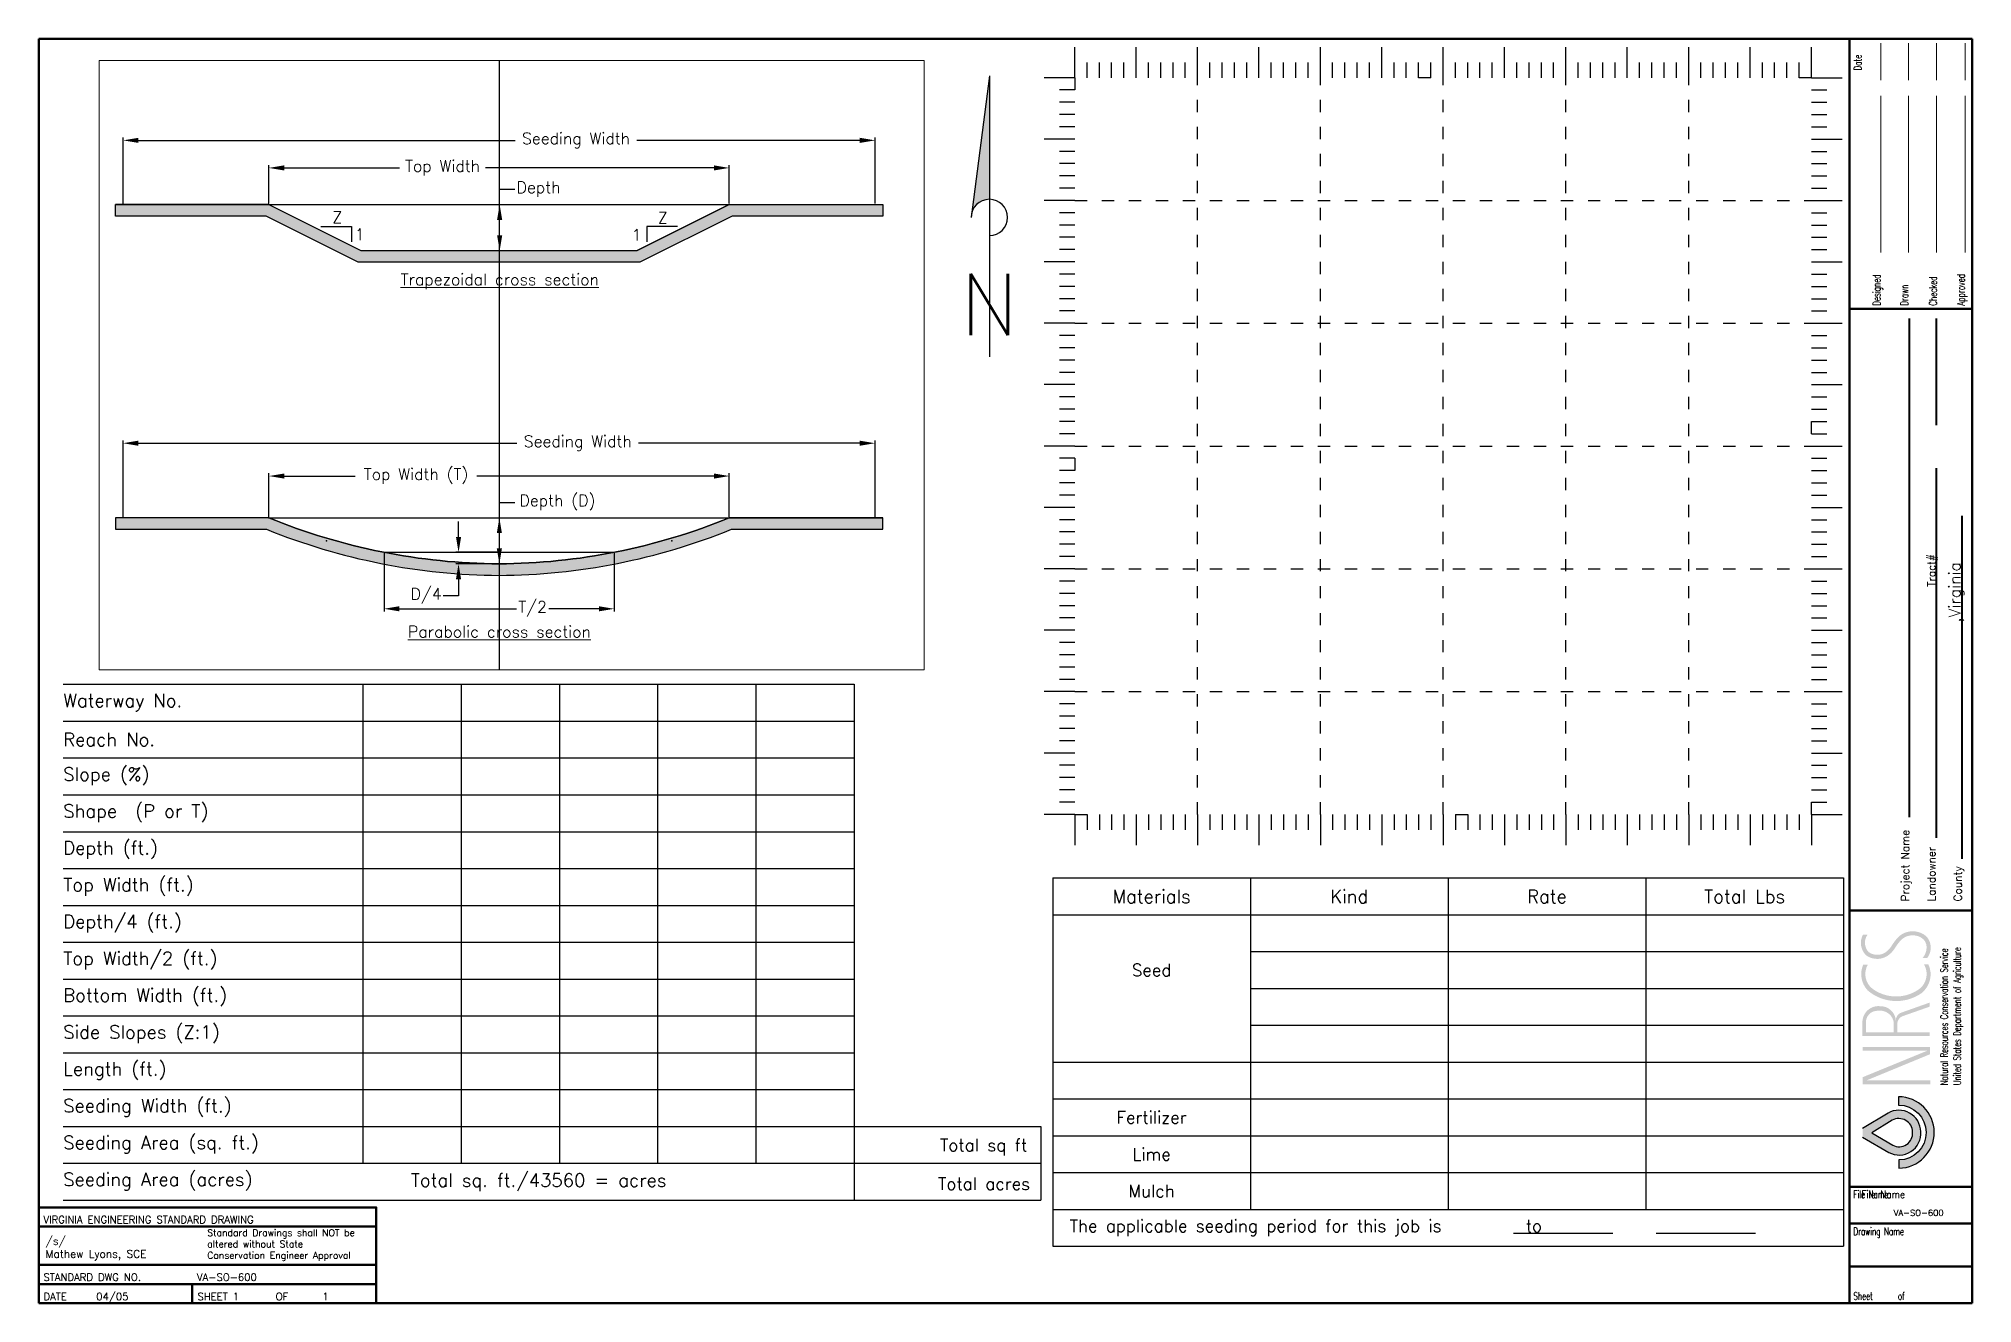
# Paper-space layout 'VA.11x17.Eng.Landscape' of a CAD drawing. Header units: feet, sheet in inches. Extents: x 0.8 to 16.5, y 0.3 to 10.6.
# The model-space entities are those that its viewports show. They can reach past a viewport. Long polylines and large blocks are cut down to what shows.
import ezdxf

# ---------------------------------------------------------------- set-up
doc = ezdxf.new("R2010")
doc.units = ezdxf.units.FT
doc.header["$MEASUREMENT"] = 0
for name, pattern in [('ACAD_ISO07W100', [3, 0, -3]), ('CENTER', [2, 1.25, -0.25, 0.25, -0.25]), ('HIDDENX2', [0.75, 0.5, -0.25])]:
    doc.linetypes.add(name, pattern=pattern)
for name, color, linetype in [('1.dim', 7, 'Continuous'), ('1.Prof.Clin', 1, 'CENTER'), ('1.Prof.hidden', 252, 'HIDDENX2'), ('1.Prof.Htch', 253, 'Continuous'), ('1.Prof.Htch.Brdr', 7, 'Continuous'), ('1.Prof.Wway', 72, 'Continuous'), ('1.Text.Note', 7, 'Continuous'), ('2.Grid.Fine', 7, 'ACAD_ISO07W100'), ('2.Misc.Arro', 7, 'Continuous'), ('2.Tabl.Misc', 7, 'Continuous'), ('2.Tabl.Text', 7, 'Continuous'), ('2.Vprt', 4, 'Continuous')]:
    doc.layers.add(name, color=color, linetype=linetype)
for name, color, linetype, lineweight in [('2.Grid.Bdr', 7, 'Continuous', 30), ('4.Tblk.Brdr.Line', 7, 'Continuous', 50), ('4.Tblk.logo', 7, 'Continuous', 20), ('4.Tblk.Text', 7, 'Continuous', 18), ('4.Tblk.Text.User', 7, 'Continuous', 18)]:
    doc.layers.add(name, color=color, linetype=linetype, lineweight=lineweight)
doc.styles.add('001xB.NoteA', font='romans.shx', dxfattribs={"height": 0.063})
doc.styles.add('001xB.Subtitle', font='romans.shx', dxfattribs={"height": 0.094})
doc.styles.add('Notes_Dimensions', font='romans.shx', dxfattribs={"height": 0.75})
doc.styles.get("Standard").update_dxf_attribs({"font": 'romans.shx'})
doc.styles.add('Title Block Notes', font='romans.shx', dxfattribs={"height": 0.12})
doc.styles.add('TitleblockA', font='romans.shx', dxfattribs={"width": 0.68, "height": 0.063})
doc.styles.add('TitleblockB', font='romans.shx', dxfattribs={"width": 0.68, "height": 0.06})
doc.dimstyles.get("Standard").update_dxf_attribs({"dimtxt": 0.75, "dimasz": 1, "dimexe": 0.18, "dimexo": 0.0625, "dimgap": 0.09, "dimtad": 0, "dimtih": 1, "dimtoh": 1, "dimdec": 4, "dimzin": 0, "dimdsep": 46, "dimtxsty": 'Notes_Dimensions', "dimcen": 0.09, "dimadec": 0, "dimazin": 0, "dimtfac": 1, "dimtdec": 4, "dimtofl": 0, "dimtmove": 0, "dimatfit": 3, "dimfxl": 0, "dimtolj": 1, "dimtzin": 0, "dimarcsym": 0})
pattern_1 = [(0, (0, 0), (0.5, 0.5), [0.5, -0.5]), (0, (0, 0.1875), (0.5, 0.5), [0.5, -0.5]), (0, (0, 0.375), (0.5, 0.5), [0.5, -0.5]), (90, (0.0625, 0.4375), (-0.4999999999999999, 0.5), [0.5, -0.5]), (90, (0.25, 0.4375), (-0.4999999999999999, 0.5), [0.5, -0.5]), (90, (0.4375, 0.4375), (-0.4999999999999999, 0.5), [0.5, -0.5])]

psp = doc.layouts.new('VA.11x17.Eng.Landscape')

# ---------------------------------------------------------------- texts
at = {"insert": (0.8390893705551533, 0.7018703950609637), "char_height": 0.063, "width": 1.06554934248057, "attachment_point": 4, "style": 'Notes_Dimensions'}
psp.add_mtext('/s/\\PMathew Lyons, SCE', dxfattribs=at)
at = {"layer": '1.Text.Note'}
for s, insert, char_height, width, attachment_point, rotation, style in [('Landowner                                                 Tract#              ', (16.2523914010393, 3.530337177058028), 0.063, 4.751972205674819, 7, 89.99999999999993, '001xB.NoteA'), ('                                 ,Virginia', (16.46667112115693, 3.675882175421053), 0.094, 4.751972205674818, 7, 89.99999999999997, '001xB.Subtitle'), ('Project Name', (15.95411168092168, 3.530337177058028), 0.063, 4.745210148568081, 1, 90, '001xB.NoteA'), ('County', (16.46667112115693, 3.530337177058032), 0.063, 4.706780960931145, 7, 89.99999999999999, '001xB.NoteA')]:
    psp.add_mtext(s, dxfattribs=dict(at, insert=insert, char_height=char_height, width=width, attachment_point=attachment_point, rotation=rotation, style=style))
at = {"layer": '2.Misc.Arro', "insert": (8.525886081335605, 8.392070757775487), "char_height": 0.5, "width": 0.7420665261256971, "attachment_point": 5, "style": 'Notes_Dimensions'}
psp.add_mtext('N', dxfattribs=at)
at = {"layer": '2.Tabl.Text', "char_height": 0.1, "line_spacing_factor": 1.5}
for s, insert, width, attachment_point in [('{\\H1.077x;Waterway No.}  ', (0.9825895324813108, 5.148832494077126), 2.349051927024965, 4), ('{\\H1.077x;Reach No. }', (0.9825895324813108, 4.848832494077126), 2.349051927024965, 4), ('{\\H1.077x;Slope (%)}', (0.9825895324813108, 4.548832494077127), 2.349051927024965, 4), ('{\\H1.077x;Shape  (P or T)}', (0.9825895324813108, 4.248832494077126), 2.349051927024965, 4), ('{\\H1.077x;Depth (ft.)}', (0.9825895324813108, 3.948832494077126), 2.349051927024965, 4), ('{\\H1.077x;Top Width (ft.)}', (0.9825895324813108, 3.648832494077126), 2.349051927024965, 4), ('{\\H1.077x;Materials}  ', (9.84696335981654, 3.571559285857262), 1.49597437104429, 5), ('{\\H1.077x;Kind}', (11.45729616876342, 3.571559285857262), 1.683130276884087, 5), ('{\\H1.077x;Rate}', (13.06762897771029, 3.571559285857263), 1.415807927274058, 5), ('{\\H1.077x;Total Lbs}', (14.67796178665717, 3.571559285857263), 1.725886762047286, 5), ('{\\H1.077x;Depth/4 (ft.)}', (0.9825895324813108, 3.348832494077127), 2.349051927024965, 4), ('{\\H1.077x;Top Width/2 (ft.)}', (0.9825895324813108, 3.048832494077127), 2.349051927024965, 4), ('{\\H1.077x;Bottom Width (ft.)}', (0.9825895324813108, 2.748832494077127), 2.349051927024965, 4), ('{\\H1.077x;Side Slopes (Z:1)}', (0.9825895324813108, 2.448832494077127), 2.349051927024965, 4), ('{\\H1.077x;Length (ft.)}', (0.9825895324813108, 2.148832494077127), 2.349051927024965, 4), ('{\\H1.077x;Seeding Width (ft.)}', (0.9825895324813108, 1.848832494077128), 2.349051927024965, 4), ('{\\H1.077x;Seeding Area (sq. ft.)}', (0.9825895324813108, 1.548832494077128), 2.441331235787506, 4), ('{\\H1.077x;Seeding Area (acres)}', (0.9825895324813108, 1.248832494077128), 2.349051927024965, 4), ('{\\H1.077x;Total sq. ft./43560 = acres}', (3.81376228396234, 1.24182113295996), 2.906797908190844, 4)]:
    psp.add_mtext(s, dxfattribs=dict(at, insert=insert, width=width, attachment_point=attachment_point))
at = {"layer": '2.Tabl.Text', "char_height": 0.1, "style": 'Notes_Dimensions'}
for s, insert, width, attachment_point in [('Seed', (9.84696335981654, 2.971559285857262), 1.610332808946877, 5), ('Fertilizer', (9.846963359816543, 1.771559285857263), 1.610332808946875, 5), ('Lime', (9.846963359816542, 1.471559285857263), 1.610332808946877, 5), ('Mulch', (9.846963359816543, 1.171559285857264), 1.610332808946875, 5), ('  The applicable seeding period for this job is          to', (9.041796955343104, 0.8715592858572638), 6.441331235787503, 4)]:
    psp.add_mtext(s, dxfattribs=dict(at, insert=insert, width=width, attachment_point=attachment_point))
at = {"layer": '2.Tabl.Text', "char_height": 0.1, "attachment_point": 5}
for s, insert in [('Total sq ft', (8.479015517632567, 1.529062843482366)), ('Total acres', (8.48276308359081, 1.230945836921085))]:
    psp.add_mtext(s, dxfattribs=dict(at, insert=insert))
at = {"layer": '4.Tblk.Text', "style": 'Notes_Dimensions', "width": 0.84}
psp.add_text('File Name', height=0.0625, dxfattribs=at).set_placement((15.62997272328897, 1.113770383175351))
at = {"layer": '4.Tblk.Text', "style": 'Title Block Notes'}
for s, p in [('VIRGINIA ENGINEERING STANDARD DRAWING', (0.8211760419987685, 0.908753223904595)), ('STANDARD DWG NO.', (0.8211760419987685, 0.440003223904595)), ('VA-SO-600', (2.071176041998768, 0.440003223904595)), ('DATE     04/05', (0.8211760419987685, 0.2827997576789956)), ('SHEET 1      OF      1', (2.075666690561896, 0.2827997576789956))]:
    psp.add_text(s, height=0.06, dxfattribs=at).set_placement(p)
at = {"layer": '4.Tblk.Text', "insert": (2.155565787961328, 0.8594950469058042), "char_height": 0.055, "width": 1.376897344635347, "attachment_point": 1, "style": 'Title Block Notes'}
psp.add_mtext('Standard Drawings shall NOT be altered without State Conservation Engineer Approval', dxfattribs=at)
at = {"layer": '4.Tblk.Text.User', "insert": (16.09538149093248, 0.994065066803829), "char_height": 0.05, "width": 0.9678430265657454, "attachment_point": 5, "style": 'Notes_Dimensions'}
psp.add_mtext('VA-SO-600', dxfattribs=at)

msp = doc.modelspace()

# ---------------------------------------------------------------- texts
at = {"layer": '1.dim', "char_height": 0.75, "width": 1.277394674319197, "attachment_point": 5, "style": 'Notes_Dimensions'}
for s, insert in [('Z', (-10.54090797949395, 17.61261952397309)), ('Z', (10.6693200087032, 17.58210935632734)), ('1', (-9.077012723253034, 16.50763237300315)), ('1', (8.95915954000715, 16.46531522051572))]:
    msp.add_mtext(s, dxfattribs=dict(at, insert=insert))
at = {"layer": '4.Tblk.Text.User', "char_height": 0.75, "attachment_point": 5, "style": 'Notes_Dimensions'}
for s, insert, width in [('{\\LTrapezoidal cross section}', (0.04561794205216074, 13.43404382726462), 19.74571538319653), ('{\\LParabolic cross section}', (0.02362418798469434, -9.389999297466648), 50.00310830609428)]:
    msp.add_mtext(s, dxfattribs=dict(at, insert=insert, width=width))

# ---------------------------------------------------------------- blocks, each defined once
blk = doc.blocks.new('Va.11x17.Tblk.Land')
at = {"layer": '4.Tblk.logo', "lineweight": 20}
h = blk.add_hatch(color=256, dxfattribs=at)
h.paths.add_polyline_path([(15.4069953528587, 1.784656511215545), (15.4069953528587, 1.815474003216615), (14.88798682999501, 1.815474003216615), (15.40406310423102, 2.028261413788023), (15.40406310423102, 2.088428881072126), (14.85573206643696, 2.088428881072126), (14.85573206643696, 2.057611407024957), (15.3835373351837, 2.057611407024957), (14.8571981907508, 1.841888980971326), (14.8571981907508, 1.784656511215545)])
h.paths.add_polyline_path([(15.40301563652783, 2.177748345870626), (15.40301563652783, 2.206677876482821), (15.13953782882353, 2.206677876482821), (15.13953782882353, 2.286234076689396, -0.2909195284243397), (15.18722686934019, 2.340476951075736), (15.40301563652783, 2.416581138368805), (15.40301563652783, 2.449616060597243), (15.17527131143062, 2.369006055627075, 0.2535773356881624), (15.12957926858196, 2.323588802868542), (15.12697279040355, 2.305180130764249, 0.4020052294611631), (14.99642843377734, 2.420159241594185, 0.4227135857037471), (14.85506061890361, 2.298131486687893), (14.85506061890361, 2.177748345870626)])
h.paths.add_polyline_path([(15.11007795845963, 2.207131553841556), (15.11007795845963, 2.287176962195311, 0.4195188246587601), (14.97839723080841, 2.382870352404019, 0.4466814153464093), (14.8833947019374, 2.279954822248079), (14.8833947019374, 2.207131553841556)], flags=16)
h.paths.add_polyline_path([(15.33627710417566, 2.526213600021769, 0.3448591340221707), (15.39252758785233, 2.760184631833695), (15.35627728166805, 2.760184631833695, -0.416699506186028), (15.30106558367739, 2.548479680466663, -0.3074113279221537), (14.93566569851136, 2.562908112809687, -0.3717730025601387), (14.89886083206135, 2.758553285684378), (14.86111516198591, 2.758553285684378, 0.297908916092236), (14.89752330475446, 2.548435742687836, 0.3415991672635696)])
h.paths.add_polyline_path([(14.90587148711808, 2.860331199981793, -0.3652993477588803), (14.89752571110735, 3.003816914119348), (14.85978004103191, 3.003816914119348, 0.3342154096734312), (14.88449089017924, 2.834343820878154, 0.3549836583971578), (15.08001116571617, 2.845800684707051, 0.0684937296960168), (15.1237706074899, 2.898954856919211, -0.05167385557958963), (15.16907403217017, 2.957904510469341, -0.1124011771345428), (15.21437746640159, 2.988135089143512, -0.2241067274826346), (15.33292145200384, 2.97906590476893, -0.261746780318118), (15.37746982772461, 2.905000979835613, -0.1861403369734101), (15.34500236907239, 2.812797686153083), (15.38274803914783, 2.812797686153083, 0.1836176790238476), (15.41054143415907, 2.905976809659037, 0.261746780318136), (15.34928318887626, 3.007823111909367, 0.2241067274826459), (15.20258066998997, 3.019046559351558, 0.112401177134577), (15.14505791706094, 2.980662138005187, 0.05167385557957647), (15.09559840017001, 2.91630450045232, -0.06486815243433695), (15.05988574031183, 2.872280814409372, -0.3598674709814251)])
at = {"layer": '4.Tblk.logo', "lineweight": 30}
h = blk.add_hatch(color=256, dxfattribs=at)
edge = h.paths.add_edge_path()
edge.add_arc((15.14862989609418, 1.391791494909548), 0.2909783258605584, 270.6241969356223, 449.838363132875)
edge.add_line((15.14945077265799, 1.682768662883738), (15.14945077265799, 1.614581955897933))
edge.add_arc((15.15041613144243, 1.391210629736033), 0.2233734121799382, -89.6450743793165, 90.24761745680712, ccw=False)
edge.add_line((15.15179983615142, 1.167841503332703), (15.15179983615142, 1.100830436345611))
h = blk.add_hatch(color=256, dxfattribs=at)
edge = h.paths.add_edge_path(flags=16)
edge.add_line((14.93025582758798, 1.389232122491443), (15.10194473263548, 1.288413591101708))
edge.add_arc((15.15387807658689, 1.3852507438188), 0.1098840587179425, 241.7955341824036, 365.0694461726389)
edge.add_arc((15.15124490174362, 1.392885612428346), 0.1121066049397113, 1.060471295289722, 118.7246599001055)
edge.add_line((15.09736635826844, 1.49119631084973), (14.93025582758798, 1.389232122491443))
edge = h.paths.add_edge_path()
edge.add_line((14.85607958590354, 1.354465055572923), (14.85607958590354, 1.423093275926838))
edge.add_line((14.85607958590354, 1.423093275926838), (15.06337096699649, 1.549574218454794))
edge.add_arc((15.15124490174362, 1.392885612428343), 0.1796472868329962, 1.8128112037867936, 119.2845329873663, ccw=False)
edge.add_arc((15.15387807658689, 1.385250743818798), 0.1774247406112285, -118.67693267372408, 4.30479088013459, ccw=False)
edge.add_line((15.06873720974811, 1.229589022850206), (14.85607958590354, 1.354465055572923))
at = {"layer": '4.Tblk.Brdr.Line'}
for p, q in [((1.110223024625157e-16, 0), (7.105427357601002e-15, 10.30022208477493)), ((7.105427357601002e-15, 10.30022208477494), (15.75000000000001, 10.30022208477493)), ((15.75000000000001, 10.30022208477493), (15.75, 0)), ((15.75, 8.100000000000003), (14.75, 8.100000000000003)), ((15.75, 3.200000000000003), (14.74999999999999, 3.200000000000003)), ((15.75, 0.9500000000000028), (14.75, 0.9500000000000028)), ((15.75, 0.6500000000000057), (14.75, 0.6500000000000057)), ((15.75, 0.2999999999999972), (14.75, 0.2999999999999972))]:
    blk.add_line(p, q, dxfattribs=at)
at = {"layer": '4.Tblk.Brdr.Line', "color": 0}
blk.add_line((15.75, 0), (1.110223024625157e-16, 1.40165656858926e-14), dxfattribs=at)
at = {"layer": '4.Tblk.Brdr.Line'}
blk.add_lwpolyline([(14.75000000000001, 10.30022208477493), (14.75, 0)], dxfattribs=at)
at = {"layer": '4.Tblk.logo', "lineweight": 30}
blk.add_lwpolyline([(15.15179983615142, 1.100830436345611, 0.9931657133227865), (15.14945077265799, 1.682768662883738), (15.14945077265799, 1.614581955897933, -0.9990639977997765), (15.15179983615142, 1.167841503332703), (15.15179983615142, 1.100830436345611)], format="xyb", close=True, dxfattribs=at)
for points in [[(14.85607958590354, 1.354465055572923), (15.06873720974811, 1.229589022850206, 0.5948295144615369), (15.3308022772666, 1.398568618829714, 0.5627338440588167), (15.06337096699649, 1.549574218454794), (14.85607958590354, 1.423093275926838)], [(14.93025582758798, 1.389232122491443), (15.10194473263548, 1.288413591101708, 0.596556830185391), (15.26333230490831, 1.394960443242063, 0.5638400993871066), (15.09736635826844, 1.49119631084973), (14.93025582758798, 1.389232122491443)]]:
    blk.add_lwpolyline(points, format="xyb", dxfattribs=at)
at = {"layer": '4.Tblk.Text'}
for p, q in [((15.00465583801271, 9.961952571876466), (15.00465583801271, 10.26368109559886)), ((15.2313804626465, 9.961952571876466), (15.2313804626465, 10.26368109559886)), ((15.45810317993165, 9.961952571876466), (15.45810317993165, 10.26368109559886)), ((15.69038391113282, 9.961952571876466), (15.69038391113282, 10.26368109559886)), ((15.00465583801271, 8.559600448608409), (15.00465583801271, 9.834826087951669)), ((15.2313804626465, 9.834826087951669), (15.2313804626465, 8.559600448608407)), ((15.45810317993165, 9.834826087951669), (15.45810317993165, 8.559600448608407)), ((15.69038391113282, 8.559600448608407), (15.69038391113282, 9.834826087951669))]:
    blk.add_line(p, q, dxfattribs=at)
at = {"style": 'TitleblockB', "width": 0.68}
blk.add_text('Date', height=0.063, rotation=90, dxfattribs=at).set_placement((14.8481982038337, 10.04090695248082))
at = {"layer": '4.Tblk.logo', "style": 'TitleblockB', "width": 0.68}
for s, p in [('Natural Resources Conservation Service', (15.55068736914136, 1.776307180590646)), ('United States Department of Agriculture', (15.65594123039106, 1.776307180590646))]:
    blk.add_text(s, height=0.06058, rotation=90, dxfattribs=at).set_placement(p)
at = {"layer": '4.Tblk.Text', "style": 'TitleblockA', "width": 0.68}
for s, p in [('Designed', (15.00158119201661, 8.12477836608888)), ('Checked', (15.46172714233399, 8.12477836608888)), ('Approved', (15.68835639953614, 8.12477836608888)), ('Drawn', (15.22710418701172, 8.12477836608888))]:
    blk.add_text(s, height=0.063, rotation=90, dxfattribs=at).set_placement(p)
for s, p in [('File Name', (14.78154373168945, 0.8564610004425113)), ('Drawing Name', (14.78154373168945, 0.5542679638941657)), ('Sheet      of', (14.78154373168945, 0.02847701311111805))]:
    blk.add_text(s, height=0.0625, dxfattribs=at).set_placement(p)
blk = doc.blocks.new('*D0')
at = {"layer": '1.dim', "color": 0, "lineweight": -2}
for p, q in [((-24.50000000000001, -1.904736584100617), (-24.50000000000001, 3.071338942524242)), ((-23.50000000000001, 2.891338942524243), (1.16019241558117, 2.891338942524243)), ((23.5, 2.891338942524243), (9.090192415581166, 2.891338942524243)), ((24.5, -1.904736584100618), (24.5, 3.071338942524243))]:
    blk.add_line(p, q, dxfattribs=at)
at = {"layer": '1.dim', "color": 0}
for points in [[(-23.50000000000001, 3.058005609190909), (-23.50000000000001, 2.724672275857576), (-24.50000000000001, 2.891338942524243)], [(23.5, 3.058005609190909), (23.5, 2.724672275857576), (24.5, 2.891338942524243)]]:
    blk.add_solid(points, dxfattribs=at)
at = {"layer": 'Defpoints', "color": 0}
for p in [(24.5, 2.891338942524243), (-24.50000000000001, -1.967236584100617), (24.5, -1.967236584100618)]:
    blk.add_point(p, dxfattribs=at)
at = {"layer": '1.dim', "color": 0, "insert": (5.125192415581168, 2.891338942524243), "char_height": 0.75, "attachment_point": 5, "style": 'Notes_Dimensions'}
blk.add_mtext('\\A1;Seeding Width', dxfattribs=at)
blk = doc.blocks.new('*D1')
at = {"layer": '1.dim', "color": 0, "lineweight": -2}
for p, q in [((-14.99999999999997, -1.904736584100618), (-14.99999999999997, 0.9326153579845244)), ((-13.99999999999997, 0.7526153579845243), (-9.373363132890642, 0.7526153579845243)), ((13.99999999999995, 0.7526153579845243), (-1.443363132890643, 0.7526153579845243)), ((14.99999999999995, -1.904736584100618), (14.99999999999995, 0.9326153579845244))]:
    blk.add_line(p, q, dxfattribs=at)
at = {"layer": '1.dim', "color": 0}
for points in [[(-13.99999999999997, 0.9192820246511909), (-13.99999999999997, 0.5859486913178577), (-14.99999999999997, 0.7526153579845243)], [(13.99999999999995, 0.9192820246511909), (13.99999999999995, 0.5859486913178577), (14.99999999999995, 0.7526153579845243)]]:
    blk.add_solid(points, dxfattribs=at)
at = {"layer": 'Defpoints', "color": 0}
for p in [(14.99999999999995, 0.7526153579845243), (-14.99999999999997, -1.967236584100618), (14.99999999999995, -1.967236584100618)]:
    blk.add_point(p, dxfattribs=at)
at = {"layer": '1.dim', "color": 0, "insert": (-5.408363132890642, 0.7526153579845243), "char_height": 0.75, "attachment_point": 5, "style": 'Notes_Dimensions'}
blk.add_mtext('\\A1;Top Width (T)', dxfattribs=at)
blk = doc.blocks.new('*D2')
at = {"layer": '1.dim', "color": 0, "lineweight": -2}
for p, q in [((0.01785714285714946, -1.967236584100618), (0.01785714285714968, -0.9672365841006183)), ((0.01785714285714968, -0.9672365841006183), (1.01785714285715, -0.9672365841006184)), ((0.06249999999999999, -1.967236584100618), (0.1978571428571494, -1.967236584100618)), ((0.01785714285714902, -3.967236584100615), (0.01785714285714924, -2.967236584100618)), ((0.06249999999997358, -4.967236584100615), (0.1978571428571488, -4.967236584100615))]:
    blk.add_line(p, q, dxfattribs=at)
at = {"layer": '1.dim', "color": 0}
for points in [[(-0.1488095238095174, -2.967236584100618), (0.1845238095238159, -2.967236584100618), (0.01785714285714946, -1.967236584100618)], [(-0.1488095238095176, -3.967236584100615), (0.1845238095238157, -3.967236584100615), (0.0178571428571488, -4.967236584100615)]]:
    blk.add_solid(points, dxfattribs=at)
at = {"layer": 'Defpoints', "color": 0}
for p in [(0, -1.967236584100618), (-2.642330798607873e-14, -4.967236584100615), (0.0178571428571488, -4.967236584100615)]:
    blk.add_point(p, dxfattribs=at)
at = {"layer": '1.dim', "color": 0, "insert": (3.804285714285722, -0.9672365841006183), "char_height": 0.75, "attachment_point": 5, "style": 'Notes_Dimensions'}
blk.add_mtext('\\A1;Depth (D)', dxfattribs=at)
blk = doc.blocks.new('*D3')
at = {"layer": '1.dim', "color": 0, "lineweight": -2}
for p, q in [((-2.642857142857143, -3.217236584100618), (-2.642857142857143, -2.217236584100618)), ((-0.06250000000001243, -4.217236584100618), (-2.822857142857143, -4.217236584100617)), ((-0.06250000000002642, -4.967236584100615), (-2.822857142857143, -4.967236584100614)), ((-2.642857142857144, -5.967236584100614), (-2.642857142857144, -7.051612120174741)), ((-2.642857142857144, -7.051612120174741), (-3.642857142857144, -7.051612120174741))]:
    blk.add_line(p, q, dxfattribs=at)
at = {"layer": '1.dim', "color": 0}
for points in [[(-2.80952380952381, -3.217236584100618), (-2.476190476190477, -3.217236584100618), (-2.642857142857143, -4.217236584100617)], [(-2.80952380952381, -5.967236584100614), (-2.476190476190477, -5.967236584100614), (-2.642857142857143, -4.967236584100614)]]:
    blk.add_solid(points, dxfattribs=at)
at = {"layer": 'Defpoints', "color": 0}
for p in [(-2.642857142857143, -4.967236584100614), (-1.243449787580175e-14, -4.217236584100618), (-2.642330798607873e-14, -4.967236584100615)]:
    blk.add_point(p, dxfattribs=at)
at = {"layer": '1.dim', "color": 0, "insert": (-4.750714285714285, -7.051612120174742), "char_height": 0.75, "attachment_point": 5, "style": 'Notes_Dimensions'}
blk.add_mtext('\\A1;D/4', dxfattribs=at)
blk = doc.blocks.new('*D5')
at = {"layer": '1.dim', "color": 0, "lineweight": -2}
for p, q in [((-24.50000000000001, 18.50094427500014), (-24.50000000000001, 22.8044180740668)), ((24.5, 18.50094427500014), (24.5, 22.8044180740668)), ((-23.50000000000001, 22.6244180740668), (1.048480714588229, 22.6244180740668)), ((23.5, 22.6244180740668), (8.978480714588224, 22.6244180740668))]:
    blk.add_line(p, q, dxfattribs=at)
at = {"layer": '1.dim', "color": 0}
for points in [[(-23.50000000000001, 22.79108474073346), (-23.50000000000001, 22.45775140740013), (-24.50000000000001, 22.6244180740668)], [(23.5, 22.79108474073346), (23.5, 22.45775140740013), (24.5, 22.6244180740668)]]:
    blk.add_solid(points, dxfattribs=at)
at = {"layer": 'Defpoints', "color": 0}
for p in [(24.5, 22.6244180740668), (-24.50000000000001, 18.43844427500014), (24.5, 18.43844427500014)]:
    blk.add_point(p, dxfattribs=at)
at = {"layer": '1.dim', "color": 0, "insert": (5.013480714588226, 22.6244180740668), "char_height": 0.75, "attachment_point": 5, "style": 'Notes_Dimensions'}
blk.add_mtext('\\A1;Seeding Width', dxfattribs=at)
blk = doc.blocks.new('*D6')
at = {"layer": '1.dim', "color": 0, "lineweight": -2}
for p, q in [((-14.99999999999997, 18.50094427500014), (-14.99999999999997, 21.00960397855429)), ((-13.99999999999997, 20.82960397855429), (-6.488691752458453, 20.82960397855429)), ((13.99999999999995, 20.82960397855429), (-0.8801203238870245, 20.82960397855429)), ((14.99999999999995, 18.50094427500014), (14.99999999999995, 21.00960397855429))]:
    blk.add_line(p, q, dxfattribs=at)
at = {"layer": '1.dim', "color": 0}
for points in [[(-13.99999999999997, 20.99627064522096), (-13.99999999999997, 20.66293731188762), (-14.99999999999997, 20.82960397855429)], [(13.99999999999995, 20.99627064522096), (13.99999999999995, 20.66293731188762), (14.99999999999995, 20.82960397855429)]]:
    blk.add_solid(points, dxfattribs=at)
at = {"layer": 'Defpoints', "color": 0}
for p in [(14.99999999999995, 20.82960397855429), (-14.99999999999997, 18.43844427500014), (14.99999999999995, 18.43844427500014)]:
    blk.add_point(p, dxfattribs=at)
at = {"layer": '1.dim', "color": 0, "insert": (-3.684406038172739, 20.82960397855429), "char_height": 0.75, "attachment_point": 5, "style": 'Notes_Dimensions'}
blk.add_mtext('\\A1;Top Width', dxfattribs=at)
blk = doc.blocks.new('*D7')
at = {"layer": '1.dim', "color": 0, "lineweight": -2}
for p, q in [((0.03571428571428524, 18.43844427500014), (0.03571428571428546, 19.43844427500014)), ((0.03571428571428546, 19.43844427500014), (1.035714285714285, 19.43844427500014)), ((0.06250000000000046, 18.43844427500014), (0.2157142857142852, 18.43844427500014)), ((0.0357142857142848, 16.43844427500014), (0.03571428571428502, 17.43844427500014)), ((2.096711693467797e-19, 15.43844427500014), (0.2157142857142846, 15.43844427500014))]:
    blk.add_line(p, q, dxfattribs=at)
at = {"layer": '1.dim', "color": 0}
for points in [[(-0.1309523809523816, 17.43844427500014), (0.2023809523809517, 17.43844427500014), (0.03571428571428524, 18.43844427500014)], [(-0.1309523809523818, 16.43844427500014), (0.2023809523809515, 16.43844427500014), (0.03571428571428457, 15.43844427500014)]]:
    blk.add_solid(points, dxfattribs=at)
at = {"layer": 'Defpoints', "color": 0}
for p in [(4.579669976578771e-16, 18.43844427500014), (-0.0625, 15.43844427500014), (0.03571428571428457, 15.43844427500014)]:
    blk.add_point(p, dxfattribs=at)
at = {"layer": '1.dim', "color": 0, "insert": (2.572142857142854, 19.43844427500014), "char_height": 0.75, "attachment_point": 5, "style": 'Notes_Dimensions'}
blk.add_mtext('\\A1;Depth', dxfattribs=at)
blk = doc.blocks.new('*D8')
at = {"layer": '1.dim', "color": 0, "lineweight": -2}
for p, q in [((-7.5, -4.279736584100625), (-7.5, -8.076973397375369)), ((7.499999999999987, -4.279736584100618), (7.499999999999987, -8.076973397375369)), ((-6.5, -7.896973397375369), (1.128602864870371, -7.896973397375369)), ((6.499999999999987, -7.896973397375369), (3.237174293441799, -7.896973397375369))]:
    blk.add_line(p, q, dxfattribs=at)
at = {"layer": '1.dim', "color": 0}
for points in [[(-6.5, -7.730306730708702), (-6.5, -8.063640064042035), (-7.5, -7.896973397375369)], [(6.499999999999987, -7.730306730708702), (6.499999999999987, -8.063640064042035), (7.499999999999987, -7.896973397375369)]]:
    blk.add_solid(points, dxfattribs=at)
at = {"layer": 'Defpoints', "color": 0}
for p in [(-7.5, -4.217236584100625), (7.499999999999987, -4.217236584100618), (7.499999999999987, -7.896973397375369)]:
    blk.add_point(p, dxfattribs=at)
at = {"layer": '1.dim', "color": 0, "insert": (2.182888579156085, -7.896973397375369), "char_height": 0.75, "attachment_point": 5, "style": 'Notes_Dimensions'}
blk.add_mtext('\\A1;T/2', dxfattribs=at)

# ---------------------------------------------------------------- dimensions: what is measured, and where the dimension line sits
at = {"layer": '1.dim'}
for base, p1, p2, text, override, picture, middle in [((24.5, 22.6244180740668), (-24.50000000000001, 18.43844427500014), (24.5, 18.43844427500014), 'Seeding Width', {"dimtxt": 0.75, "dimdec": 0}, '*D5', (5.013480714588226, 22.6244180740668)), ((14.99999999999995, 20.82960397855429), (-14.99999999999997, 18.43844427500014), (14.99999999999995, 18.43844427500014), 'Top Width', {"dimtxt": 0.75, "dimdec": 1}, '*D6', (-3.684406038172739, 20.82960397855429)), ((24.5, 2.891338942524243), (-24.50000000000001, -1.967236584100617), (24.5, -1.967236584100618), 'Seeding Width', {"dimtxt": 0.75, "dimdec": 0}, '*D0', (5.125192415581168, 2.891338942524243)), ((14.99999999999995, 0.7526153579845243), (-14.99999999999997, -1.967236584100618), (14.99999999999995, -1.967236584100618), 'Top Width (T)', {"dimtxt": 0.75, "dimdec": 1}, '*D1', (-5.408363132890642, 0.7526153579845243)), ((7.499999999999987, -7.896973397375369), (-7.5, -4.217236584100625), (7.499999999999987, -4.217236584100618), 'T/2', {"dimtxt": 0.75, "dimdec": 1}, '*D8', (2.182888579156085, -7.896973397375369))]:
    dim = msp.add_linear_dim(base=base, p1=p1, p2=p2, text=text, dimstyle='Standard', override=override, dxfattribs=at)
    dim.commit()
    dim.dimension.update_dxf_attribs({"geometry": picture, "text_midpoint": middle, "dimtype": 160})
for base, p1, p2, text, picture, middle in [((0.03571428571428457, 15.43844427500014), (4.579669976578771e-16, 18.43844427500014), (-0.0625, 15.43844427500014), 'Depth', '*D7', (2.572142857142854, 19.43844427500014)), ((0.0178571428571488, -4.967236584100615), (0, -1.967236584100618), (-2.642330798607873e-14, -4.967236584100615), 'Depth (D)', '*D2', (3.804285714285722, -0.9672365841006183)), ((-2.642857142857143, -4.967236584100614), (-1.243449787580175e-14, -4.217236584100618), (-2.642330798607873e-14, -4.967236584100615), 'D/4', '*D3', (-4.750714285714285, -7.051612120174742))]:
    dim = msp.add_linear_dim(base=base, p1=p1, p2=p2, angle=90, text=text, dimstyle='Standard', override={"dimtxt": 0.75}, dxfattribs=at)
    dim.commit()
    dim.dimension.update_dxf_attribs({"geometry": picture, "text_midpoint": middle, "dimtype": 160})

# ---------------------------------------------------------------- hatches: boundary and pattern name
at = {"layer": '1.Prof.Htch'}
h = msp.add_hatch(dxfattribs=at)
h.set_pattern_fill('EARTH', color=256, scale=2, style=0)
h.set_pattern_definition(pattern_1)
h.paths.add_polyline_path([(-15.17705098312485, 17.68844427500014), (-9.177050983124857, 14.68844427500014), (9.177050983124868, 14.68844427500014), (15.17705098312485, 17.68844427500014), (25, 17.68844427500014), (25, 18.43844427500014), (15.00000000000001, 18.43844427500014), (9.00000000000002, 15.43844427500014), (-9.000000000000012, 15.43844427500014), (-15.00000000000002, 18.43844427500014), (-25.00000000000002, 18.43844427500014), (-25.00000000000001, 17.68844427500014)])
h = msp.add_hatch(dxfattribs=at)
h.set_pattern_fill('EARTH', color=256, scale=2, style=0)
h.set_pattern_definition(pattern_1)
h.paths.add_polyline_path([(-25.00000000000001, -1.967236584100617), (-25.00000000000001, -2.717236584100617), (-15.14710367042338, -2.717236584100618, 0.09529865391530569), (7.105427357601002e-15, -5.71724815907443, 0.09529865391530772), (15.14710367042372, -2.717236584100633), (25, -2.717236584100618), (25, -1.967236584100618), (15.00000000000001, -1.967236584100611, -0.09618909304650332), (-2.10248485288389e-13, -4.967236584100618, -0.09618909304649355), (-14.99999999999999, -1.967236584100625)])

# ---------------------------------------------------------------- linework, layer by layer
for p, q in [((-15.00000000000001, 18.43844427500014), (-25.00000000000001, 18.43844427500014)), ((15, 18.43844427500014), (25, 18.43844427500014)), ((-15.00000000000001, -1.967236584100618), (-25.00000000000001, -1.967236584100617)), ((15, -1.967236584100618), (25, -1.967236584100618))]:
    msp.add_line(p, q)
at = {"layer": '1.dim'}
for p, q in [((-11.62597214136921, 17.01592070111619), (-9.62597214136921, 17.01592070111619)), ((-9.62597214136921, 17.01592070111619), (-9.62597214136921, 16.01592070111619)), ((9.625972141369218, 17.0159207011162), (9.625972141369218, 16.0159207011162)), ((11.62597214136922, 17.0159207011162), (9.625972141369218, 17.0159207011162))]:
    msp.add_line(p, q, dxfattribs=at)
for p in [(-14.99999999999997, -1.967236584100618), (15, -1.967236584100618), (-11.25, -3.467236584100618), (11.25, -3.467236584100618), (0, -4.967236584100618)]:
    msp.add_point(p, dxfattribs=at)
at = {"layer": '1.Prof.Clin'}
msp.add_line((7.105427357601002e-15, 40.47188408791109), (7.105427357601002e-15, -17.42934879779371), dxfattribs=at)
at = {"layer": '1.Prof.hidden'}
for p, q in [((-15, 18.43844427500014), (15, 18.43844427500014)), ((-15, -1.967236584100618), (15, -1.967236584100618)), ((-7.500000000000011, -4.217236584100618), (7.499999999999986, -4.217236584100618))]:
    msp.add_line(p, q, dxfattribs=at)
at = {"layer": '1.Prof.Htch.Brdr'}
msp.add_lwpolyline([(25, 18.43844427500014), (25, 17.68844427500014), (15.17705098312485, 17.68844427500014), (9.17705098312487, 14.68844427500014), (-9.177050983124857, 14.68844427500014), (-15.17705098312485, 17.68844427500014), (-25.00000000000001, 17.68844427500014), (-25.00000000000001, 18.43844427500014), (-15.00000000000001, 18.43844427500014), (-9.000000000000014, 15.43844427500014), (9.000000000000014, 15.43844427500014), (15.00000000000001, 18.43844427500014)], close=True, dxfattribs=at)
msp.add_lwpolyline([(25, -1.967236584100618), (15.00000000000001, -1.967236584100611, -0.09618909304650333), (-2.10248485288389e-13, -4.967236584100618, -0.09618909304649348), (-14.99999999999998, -1.967236584100625), (-25.00000000000001, -1.967236584100617), (-25.00000000000001, -2.717236584100617), (-15.14710367042338, -2.717236584100618, 0.09529865391530569), (7.105427357601002e-15, -5.71724815907443, 0.09529865391530784), (15.14710367042375, -2.717236584100633), (25, -2.717236584100618)], format="xyb", close=True, dxfattribs=at)
at = {"layer": '1.Prof.Wway'}
for p, q in [((-15.00000000000001, 18.43844427500014), (-9.000000000000014, 15.43844427500014)), ((15.00000000000001, 18.43844427500014), (9.000000000000014, 15.43844427500014)), ((-9.000000000000014, 15.43844427500014), (9.000000000000014, 15.43844427500014))]:
    msp.add_line(p, q, dxfattribs=at)
for centre, start, end in [((0.2249999999999766, 35.15776341589925), 247.7014164294858, 269.6787186224738), ((-0.224999999999568, 35.15776341589925), 270.3212813775256, 292.2985835705136)]:
    msp.add_arc(centre, 40.12563083616243, start, end, dxfattribs=at)

msp.set_redraw_order([(e.dxf.handle, doc.entitydb.next_handle()) for e in msp.query("TEXT MTEXT ATTDEF DIMENSION ARC_DIMENSION")])  # texts and dimensions are drawn at this point

# ---------------------------------------------------------------- hatches: boundary and pattern name
at = {"layer": '2.Misc.Arro'}
psp.add_hatch(color=256, dxfattribs=at).paths.add_polyline_path([(8.38268181380059, 9.138538386214357, -0.3412811773618302), (8.525886081335605, 9.249169781268263), (8.525886081335605, 10.25450843633488)])

# ---------------------------------------------------------------- linework, layer by layer
at = {"layer": '1.Text.Note', "lineweight": 40}
for p, q in [((16.02171509178629, 4.216293834537469), (16.0217150917863, 8.279246942056027)), ((16.23937740588214, 7.4106768165892), (16.23937740588214, 8.279246942056027)), ((16.23937740588214, 4.048117111761782), (16.23937740588214, 7.060553066996208)), ((16.45057615212728, 3.877329525980081), (16.45057615212729, 6.671745125352986))]:
    psp.add_line(p, q, dxfattribs=at)
at = {"layer": '2.Grid.Bdr'}
for p, q in [((9.222108718487204, 10.23953769594327), (9.222108718487204, 10.48953769594327)), ((9.722108718487204, 10.23953769594327), (9.722108718487204, 10.48953769594327)), ((10.2221087184872, 10.23953769594327), (10.2221087184872, 10.48953769594327)), ((10.7221087184872, 10.23953769594327), (10.7221087184872, 10.48953769594327)), ((11.2221087184872, 10.23953769594327), (11.2221087184872, 10.48953769594327)), ((11.7221087184872, 10.23953769594327), (11.7221087184872, 10.48953769594327)), ((12.2221087184872, 10.23953769594327), (12.2221087184872, 10.48953769594327)), ((12.7221087184872, 10.23953769594327), (12.7221087184872, 10.48953769594327)), ((13.2221087184872, 10.23953769594327), (13.2221087184872, 10.48953769594327)), ((13.7221087184872, 10.23953769594327), (13.7221087184872, 10.48953769594327)), ((14.2221087184872, 10.23953769594327), (14.2221087184872, 10.48953769594327)), ((14.7221087184872, 10.23953769594327), (14.7221087184872, 10.48953769594327)), ((15.2221087184872, 10.23953769594327), (15.2221087184872, 10.48953769594327)), ((9.222108718487204, 10.23953769594327), (8.972108718487204, 10.23953769594327)), ((9.322108718487204, 10.23953769594327), (9.322108718487204, 10.36453769594327)), ((9.422108718487204, 10.23953769594327), (9.422108718487204, 10.36453769594327)), ((9.522108718487203, 10.23953769594327), (9.522108718487203, 10.36453769594327)), ((9.622108718487203, 10.23953769594327), (9.622108718487203, 10.36453769594327)), ((9.822108718487204, 10.23953769594327), (9.822108718487204, 10.36453769594327)), ((9.922108718487204, 10.23953769594327), (9.922108718487204, 10.36453769594327)), ((10.0221087184872, 10.23953769594327), (10.0221087184872, 10.36453769594327)), ((10.1221087184872, 10.23953769594327), (10.1221087184872, 10.36453769594327)), ((10.3221087184872, 10.23953769594327), (10.3221087184872, 10.36453769594327)), ((10.4221087184872, 10.23953769594327), (10.4221087184872, 10.36453769594327)), ((10.5221087184872, 10.23953769594327), (10.5221087184872, 10.36453769594327)), ((10.6221087184872, 10.23953769594327), (10.6221087184872, 10.36453769594327)), ((10.8221087184872, 10.23953769594327), (10.8221087184872, 10.36453769594327)), ((10.9221087184872, 10.23953769594327), (10.9221087184872, 10.36453769594327)), ((11.0221087184872, 10.23953769594327), (11.0221087184872, 10.36453769594327)), ((11.1221087184872, 10.23953769594327), (11.1221087184872, 10.36453769594327)), ((11.3221087184872, 10.23953769594327), (11.3221087184872, 10.36453769594327)), ((11.4221087184872, 10.23953769594327), (11.4221087184872, 10.36453769594327)), ((11.5221087184872, 10.23953769594327), (11.5221087184872, 10.36453769594327)), ((11.6221087184872, 10.23953769594327), (11.6221087184872, 10.36453769594327)), ((11.8221087184872, 10.23953769594327), (11.8221087184872, 10.36453769594327)), ((11.9221087184872, 10.23953769594327), (11.9221087184872, 10.36453769594327)), ((12.0221087184872, 10.23953769594327), (12.0221087184872, 10.36453769594327)), ((12.1221087184872, 10.23953769594327), (12.1221087184872, 10.36453769594327)), ((12.3221087184872, 10.23953769594327), (12.3221087184872, 10.36453769594327)), ((12.4221087184872, 10.23953769594327), (12.4221087184872, 10.36453769594327)), ((12.5221087184872, 10.23953769594327), (12.5221087184872, 10.36453769594327)), ((12.6221087184872, 10.23953769594327), (12.6221087184872, 10.36453769594327)), ((12.8221087184872, 10.23953769594327), (12.8221087184872, 10.36453769594327)), ((12.9221087184872, 10.23953769594327), (12.9221087184872, 10.36453769594327)), ((13.0221087184872, 10.23953769594327), (13.0221087184872, 10.36453769594327)), ((13.1221087184872, 10.23953769594327), (13.1221087184872, 10.36453769594327)), ((13.3221087184872, 10.23953769594327), (13.3221087184872, 10.36453769594327)), ((13.4221087184872, 10.23953769594327), (13.4221087184872, 10.36453769594327)), ((13.5221087184872, 10.23953769594327), (13.5221087184872, 10.36453769594327)), ((13.6221087184872, 10.23953769594327), (13.6221087184872, 10.36453769594327)), ((13.8221087184872, 10.23953769594327), (13.8221087184872, 10.36453769594327)), ((13.9221087184872, 10.23953769594327), (13.9221087184872, 10.36453769594327)), ((14.0221087184872, 10.23953769594327), (14.0221087184872, 10.36453769594327)), ((14.1221087184872, 10.23953769594327), (14.1221087184872, 10.36453769594327)), ((14.3221087184872, 10.23953769594327), (14.3221087184872, 10.36453769594327)), ((14.4221087184872, 10.23953769594327), (14.4221087184872, 10.36453769594327)), ((14.5221087184872, 10.23953769594327), (14.5221087184872, 10.36453769594327)), ((14.6221087184872, 10.23953769594327), (14.6221087184872, 10.36453769594327)), ((14.8221087184872, 10.23953769594327), (14.8221087184872, 10.36453769594327)), ((14.9221087184872, 10.23953769594327), (14.9221087184872, 10.36453769594327)), ((15.0221087184872, 10.23953769594327), (15.0221087184872, 10.36453769594327)), ((15.1221087184872, 10.23953769594327), (15.1221087184872, 10.36453769594327)), ((15.2221087184872, 10.23953769594327), (15.4721087184872, 10.23953769594327)), ((9.222108718487204, 10.13953769594328), (9.097108718487204, 10.13953769594328)), ((15.2221087184872, 10.13953769594328), (15.3471087184872, 10.13953769594328)), ((9.222108718487204, 10.03953769594328), (9.097108718487204, 10.03953769594328)), ((9.222108718487204, 9.939537695943276), (9.097108718487204, 9.939537695943276)), ((15.2221087184872, 10.03953769594328), (15.3471087184872, 10.03953769594328)), ((15.2221087184872, 9.939537695943276), (15.3471087184872, 9.939537695943276)), ((9.222108718487204, 9.839537695943276), (9.097108718487204, 9.839537695943276)), ((15.2221087184872, 9.839537695943276), (15.3471087184872, 9.839537695943276)), ((9.222108718487204, 9.739537695943275), (8.972108718487204, 9.739537695943275)), ((9.222108718487204, 9.639537695943275), (9.097108718487204, 9.639537695943275)), ((15.2221087184872, 9.739537695943275), (15.4721087184872, 9.739537695943275)), ((15.2221087184872, 9.639537695943275), (15.3471087184872, 9.639537695943275)), ((9.222108718487204, 9.539537695943276), (9.097108718487204, 9.539537695943276)), ((9.222108718487204, 9.539537695943276), (9.097108718487204, 9.539537695943276)), ((15.2221087184872, 9.539537695943276), (15.3471087184872, 9.539537695943276)), ((15.2221087184872, 9.539537695943276), (15.3471087184872, 9.539537695943276)), ((9.222108718487204, 9.439537695943276), (9.097108718487204, 9.439537695943276)), ((9.222108718487204, 9.339537695943276), (9.097108718487204, 9.339537695943276)), ((15.2221087184872, 9.439537695943276), (15.3471087184872, 9.439537695943276)), ((15.2221087184872, 9.339537695943276), (15.3471087184872, 9.339537695943276)), ((9.222108718487204, 9.239537695943275), (8.972108718487204, 9.239537695943275)), ((9.222108718487204, 9.139537695943275), (9.097108718487204, 9.139537695943275)), ((15.2221087184872, 9.239537695943275), (15.4721087184872, 9.239537695943275)), ((15.2221087184872, 9.139537695943275), (15.3471087184872, 9.139537695943275)), ((9.222108718487204, 9.039537695943276), (9.097108718487204, 9.039537695943276)), ((15.2221087184872, 9.039537695943276), (15.3471087184872, 9.039537695943276)), ((9.222108718487204, 8.939537695943276), (9.097108718487204, 8.939537695943276)), ((9.222108718487204, 8.839537695943276), (9.097108718487204, 8.839537695943276)), ((15.2221087184872, 8.939537695943276), (15.3471087184872, 8.939537695943276)), ((15.2221087184872, 8.839537695943276), (15.3471087184872, 8.839537695943276)), ((9.222108718487204, 8.739537695943275), (8.972108718487204, 8.739537695943275)), ((15.2221087184872, 8.739537695943275), (15.4721087184872, 8.739537695943275)), ((9.222108718487204, 8.639537695943275), (9.097108718487204, 8.639537695943275)), ((9.222108718487204, 8.539537695943276), (9.097108718487204, 8.539537695943276)), ((15.2221087184872, 8.639537695943275), (15.3471087184872, 8.639537695943275)), ((15.2221087184872, 8.539537695943276), (15.3471087184872, 8.539537695943276)), ((9.222108718487204, 8.439537695943276), (9.097108718487204, 8.439537695943276)), ((15.2221087184872, 8.439537695943276), (15.3471087184872, 8.439537695943276)), ((9.222108718487204, 8.239537695943275), (8.972108718487204, 8.239537695943275)), ((9.222108718487204, 8.339537695943276), (9.097108718487204, 8.339537695943276)), ((15.2221087184872, 8.339537695943276), (15.3471087184872, 8.339537695943276)), ((15.2221087184872, 8.239537695943275), (15.4721087184872, 8.239537695943275)), ((9.222108718487204, 8.139537695943275), (9.097108718487204, 8.139537695943275)), ((9.222108718487204, 8.039537695943276), (9.097108718487204, 8.039537695943276)), ((9.222108718487204, 8.039537695943276), (9.097108718487204, 8.039537695943276)), ((15.2221087184872, 8.139537695943275), (15.3471087184872, 8.139537695943275)), ((15.2221087184872, 8.039537695943276), (15.3471087184872, 8.039537695943276)), ((15.2221087184872, 8.039537695943276), (15.3471087184872, 8.039537695943276)), ((9.222108718487204, 7.939537695943276), (9.097108718487204, 7.939537695943276)), ((15.2221087184872, 7.939537695943276), (15.3471087184872, 7.939537695943276)), ((9.222108718487204, 7.739537695943275), (8.972108718487204, 7.739537695943275)), ((9.222108718487204, 7.839537695943276), (9.097108718487204, 7.839537695943276)), ((15.2221087184872, 7.839537695943276), (15.3471087184872, 7.839537695943276)), ((15.2221087184872, 7.739537695943275), (15.4721087184872, 7.739537695943275)), ((9.222108718487204, 7.639537695943275), (9.097108718487204, 7.639537695943275)), ((15.2221087184872, 7.639537695943275), (15.3471087184872, 7.639537695943275)), ((9.222108718487204, 7.539537695943276), (9.097108718487204, 7.539537695943276)), ((9.222108718487204, 7.439537695943276), (9.097108718487204, 7.439537695943276)), ((15.2221087184872, 7.539537695943276), (15.3471087184872, 7.539537695943276)), ((15.2221087184872, 7.439537695943276), (15.3471087184872, 7.439537695943276)), ((9.222108718487204, 7.339537695943276), (9.097108718487204, 7.339537695943276)), ((15.2221087184872, 7.339537695943276), (15.3471087184872, 7.339537695943276)), ((9.222108718487204, 7.239537695943275), (8.972108718487204, 7.239537695943275)), ((9.222108718487204, 7.139537695943275), (9.097108718487204, 7.139537695943275)), ((15.2221087184872, 7.239537695943275), (15.4721087184872, 7.239537695943275)), ((15.2221087184872, 7.139537695943275), (15.3471087184872, 7.139537695943275)), ((9.222108718487204, 7.039537695943276), (9.097108718487204, 7.039537695943276)), ((9.222108718487204, 6.939537695943276), (9.097108718487204, 6.939537695943276)), ((15.2221087184872, 7.039537695943276), (15.3471087184872, 7.039537695943276)), ((15.2221087184872, 6.939537695943276), (15.3471087184872, 6.939537695943276)), ((9.222108718487204, 6.839537695943276), (9.097108718487204, 6.839537695943276)), ((15.2221087184872, 6.839537695943276), (15.3471087184872, 6.839537695943276)), ((9.222108718487204, 6.739537695943275), (8.972108718487204, 6.739537695943275)), ((9.222108718487204, 6.639537695943275), (9.097108718487204, 6.639537695943275)), ((15.2221087184872, 6.739537695943275), (15.4721087184872, 6.739537695943275)), ((15.2221087184872, 6.639537695943275), (15.3471087184872, 6.639537695943275)), ((9.222108718487204, 6.539537695943276), (9.097108718487204, 6.539537695943276)), ((9.222108718487204, 6.539537695943276), (9.097108718487204, 6.539537695943276)), ((15.2221087184872, 6.539537695943276), (15.3471087184872, 6.539537695943276)), ((15.2221087184872, 6.539537695943276), (15.3471087184872, 6.539537695943276)), ((9.222108718487204, 6.439537695943276), (9.097108718487204, 6.439537695943276)), ((9.222108718487204, 6.339537695943276), (9.097108718487204, 6.339537695943276)), ((15.2221087184872, 6.439537695943276), (15.3471087184872, 6.439537695943276)), ((15.2221087184872, 6.339537695943276), (15.3471087184872, 6.339537695943276)), ((9.222108718487204, 6.239537695943275), (8.972108718487204, 6.239537695943275)), ((15.2221087184872, 6.239537695943275), (15.4721087184872, 6.239537695943275)), ((9.222108718487204, 6.139537695943275), (9.097108718487204, 6.139537695943275)), ((9.222108718487204, 6.039537695943276), (9.097108718487204, 6.039537695943276)), ((15.2221087184872, 6.139537695943275), (15.3471087184872, 6.139537695943275)), ((15.2221087184872, 6.039537695943276), (15.3471087184872, 6.039537695943276)), ((9.222108718487204, 5.939537695943276), (9.097108718487204, 5.939537695943276)), ((9.222108718487204, 5.839537695943276), (9.097108718487204, 5.839537695943276)), ((15.2221087184872, 5.939537695943276), (15.3471087184872, 5.939537695943276)), ((15.2221087184872, 5.839537695943276), (15.3471087184872, 5.839537695943276)), ((9.222108718487204, 5.739537695943275), (8.972108718487204, 5.739537695943275)), ((15.2221087184872, 5.739537695943275), (15.4721087184872, 5.739537695943275)), ((9.222108718487204, 5.639537695943275), (9.097108718487204, 5.639537695943275)), ((9.222108718487204, 5.539537695943276), (9.097108718487204, 5.539537695943276)), ((15.2221087184872, 5.639537695943275), (15.3471087184872, 5.639537695943275)), ((15.2221087184872, 5.539537695943276), (15.3471087184872, 5.539537695943276)), ((9.222108718487204, 5.439537695943276), (9.097108718487204, 5.439537695943276)), ((15.2221087184872, 5.439537695943276), (15.3471087184872, 5.439537695943276)), ((9.222108718487204, 5.239537695943275), (8.972108718487204, 5.239537695943275)), ((9.222108718487204, 5.339537695943276), (9.097108718487204, 5.339537695943276)), ((15.2221087184872, 5.339537695943276), (15.3471087184872, 5.339537695943276)), ((15.2221087184872, 5.239537695943275), (15.4721087184872, 5.239537695943275)), ((9.222108718487204, 5.139537695943275), (9.097108718487204, 5.139537695943275)), ((15.2221087184872, 5.139537695943275), (15.3471087184872, 5.139537695943275)), ((9.222108718487204, 5.039537695943276), (9.097108718487204, 5.039537695943276)), ((9.222108718487204, 5.039537695943276), (9.097108718487204, 5.039537695943276)), ((9.222108718487204, 4.939537695943276), (9.097108718487204, 4.939537695943276)), ((15.2221087184872, 5.039537695943276), (15.3471087184872, 5.039537695943276)), ((15.2221087184872, 5.039537695943276), (15.3471087184872, 5.039537695943276)), ((15.2221087184872, 4.939537695943276), (15.3471087184872, 4.939537695943276)), ((9.222108718487204, 4.739537695943275), (8.972108718487204, 4.739537695943275)), ((9.222108718487204, 4.839537695943276), (9.097108718487204, 4.839537695943276)), ((15.2221087184872, 4.839537695943276), (15.3471087184872, 4.839537695943276)), ((15.2221087184872, 4.739537695943275), (15.4721087184872, 4.739537695943275)), ((9.222108718487204, 4.639537695943275), (9.097108718487204, 4.639537695943275)), ((15.2221087184872, 4.639537695943275), (15.3471087184872, 4.639537695943275)), ((9.222108718487204, 4.539537695943276), (9.097108718487204, 4.539537695943276)), ((9.222108718487204, 4.439537695943276), (9.097108718487204, 4.439537695943276)), ((15.2221087184872, 4.539537695943276), (15.3471087184872, 4.539537695943276)), ((15.2221087184872, 4.439537695943276), (15.3471087184872, 4.439537695943276)), ((9.222108718487204, 4.339537695943276), (9.097108718487204, 4.339537695943276)), ((15.2221087184872, 4.339537695943276), (15.3471087184872, 4.339537695943276)), ((9.222108718487204, 4.239537695943275), (8.972108718487204, 4.239537695943275)), ((9.222108718487204, 4.239537695943275), (9.222108718487204, 3.989537695943275)), ((9.322108718487204, 4.239537695943275), (9.322108718487204, 4.114537695943275)), ((9.422108718487204, 4.239537695943275), (9.422108718487204, 4.114537695943275)), ((9.522108718487203, 4.239537695943275), (9.522108718487203, 4.114537695943275)), ((9.622108718487203, 4.239537695943275), (9.622108718487203, 4.114537695943275)), ((9.722108718487204, 4.239537695943275), (9.722108718487204, 3.989537695943275)), ((9.822108718487204, 4.239537695943275), (9.822108718487204, 4.114537695943275)), ((9.922108718487204, 4.239537695943275), (9.922108718487204, 4.114537695943275)), ((10.0221087184872, 4.239537695943275), (10.0221087184872, 4.114537695943275)), ((10.1221087184872, 4.239537695943275), (10.1221087184872, 4.114537695943275)), ((10.2221087184872, 4.239537695943275), (10.2221087184872, 3.989537695943275)), ((10.3221087184872, 4.239537695943275), (10.3221087184872, 4.114537695943275)), ((10.4221087184872, 4.239537695943275), (10.4221087184872, 4.114537695943275)), ((10.5221087184872, 4.239537695943275), (10.5221087184872, 4.114537695943275)), ((10.6221087184872, 4.239537695943275), (10.6221087184872, 4.114537695943275)), ((10.7221087184872, 4.239537695943275), (10.7221087184872, 3.989537695943275)), ((10.8221087184872, 4.239537695943275), (10.8221087184872, 4.114537695943275)), ((10.9221087184872, 4.239537695943275), (10.9221087184872, 4.114537695943275)), ((11.0221087184872, 4.239537695943275), (11.0221087184872, 4.114537695943275)), ((11.1221087184872, 4.239537695943275), (11.1221087184872, 4.114537695943275)), ((11.2221087184872, 4.239537695943275), (11.2221087184872, 3.989537695943275)), ((11.3221087184872, 4.239537695943275), (11.3221087184872, 4.114537695943275)), ((11.4221087184872, 4.239537695943275), (11.4221087184872, 4.114537695943275)), ((11.5221087184872, 4.239537695943275), (11.5221087184872, 4.114537695943275)), ((11.6221087184872, 4.239537695943275), (11.6221087184872, 4.114537695943275)), ((11.7221087184872, 4.239537695943275), (11.7221087184872, 3.989537695943275)), ((11.8221087184872, 4.239537695943275), (11.8221087184872, 4.114537695943275)), ((11.9221087184872, 4.239537695943275), (11.9221087184872, 4.114537695943275)), ((12.0221087184872, 4.239537695943275), (12.0221087184872, 4.114537695943275)), ((12.1221087184872, 4.239537695943275), (12.1221087184872, 4.114537695943275)), ((12.2221087184872, 4.239537695943275), (12.2221087184872, 3.989537695943275)), ((12.3221087184872, 4.239537695943275), (12.3221087184872, 4.114537695943275)), ((12.4221087184872, 4.239537695943275), (12.4221087184872, 4.114537695943275)), ((12.5221087184872, 4.239537695943275), (12.5221087184872, 4.114537695943275)), ((12.6221087184872, 4.239537695943275), (12.6221087184872, 4.114537695943275)), ((12.7221087184872, 4.239537695943275), (12.7221087184872, 3.989537695943275)), ((12.8221087184872, 4.239537695943275), (12.8221087184872, 4.114537695943275)), ((12.9221087184872, 4.239537695943275), (12.9221087184872, 4.114537695943275)), ((13.0221087184872, 4.239537695943275), (13.0221087184872, 4.114537695943275)), ((13.1221087184872, 4.239537695943275), (13.1221087184872, 4.114537695943275)), ((13.2221087184872, 4.239537695943275), (13.2221087184872, 3.989537695943275)), ((13.3221087184872, 4.239537695943275), (13.3221087184872, 4.114537695943275)), ((13.4221087184872, 4.239537695943275), (13.4221087184872, 4.114537695943275)), ((13.5221087184872, 4.239537695943275), (13.5221087184872, 4.114537695943275)), ((13.6221087184872, 4.239537695943275), (13.6221087184872, 4.114537695943275)), ((13.7221087184872, 4.239537695943275), (13.7221087184872, 3.989537695943275)), ((13.8221087184872, 4.239537695943275), (13.8221087184872, 4.114537695943275)), ((13.9221087184872, 4.239537695943275), (13.9221087184872, 4.114537695943275)), ((14.0221087184872, 4.239537695943275), (14.0221087184872, 4.114537695943275)), ((14.1221087184872, 4.239537695943275), (14.1221087184872, 4.114537695943275)), ((14.2221087184872, 4.239537695943275), (14.2221087184872, 3.989537695943275)), ((14.3221087184872, 4.239537695943275), (14.3221087184872, 4.114537695943275)), ((14.4221087184872, 4.239537695943275), (14.4221087184872, 4.114537695943275)), ((14.5221087184872, 4.239537695943275), (14.5221087184872, 4.114537695943275)), ((14.6221087184872, 4.239537695943275), (14.6221087184872, 4.114537695943275)), ((14.7221087184872, 4.239537695943275), (14.7221087184872, 3.989537695943275)), ((14.8221087184872, 4.239537695943275), (14.8221087184872, 4.114537695943275)), ((14.9221087184872, 4.239537695943275), (14.9221087184872, 4.114537695943275)), ((15.0221087184872, 4.239537695943275), (15.0221087184872, 4.114537695943275)), ((15.1221087184872, 4.239537695943275), (15.1221087184872, 4.114537695943275)), ((15.2221087184872, 4.239537695943275), (15.2221087184872, 3.989537695943275)), ((15.2221087184872, 4.239537695943275), (15.4721087184872, 4.239537695943275))]:
    psp.add_line(p, q, dxfattribs=at)
at = {"layer": '2.Grid.Fine', "ltscale": 0.04}
for p, q in [((10.2221087184872, 4.239537695943275), (10.2221087184872, 10.23953769594327)), ((11.2221087184872, 4.239537695943275), (11.2221087184872, 10.23953769594327)), ((12.2221087184872, 4.239537695943275), (12.2221087184872, 10.23953769594327)), ((13.2221087184872, 4.239537695943275), (13.2221087184872, 10.23953769594327)), ((14.2221087184872, 4.239537695943275), (14.2221087184872, 10.23953769594327)), ((9.222108718487204, 9.239537695943275), (15.2221087184872, 9.239537695943275)), ((9.222108718487204, 8.239537695943275), (15.2221087184872, 8.239537695943275)), ((9.222108718487204, 7.239537695943275), (15.2221087184872, 7.239537695943275)), ((9.222108718487204, 6.239537695943275), (15.2221087184872, 6.239537695943275)), ((9.222108718487204, 5.239537695943275), (15.2221087184872, 5.239537695943275))]:
    psp.add_line(p, q, dxfattribs=at)
at = {"layer": '2.Grid.Fine'}
psp.add_lwpolyline([(9.222108718487204, 4.239537695943275), (15.2221087184872, 4.239537695943275), (15.2221087184872, 10.23953769594327), (9.222108718487204, 10.23953769594327)], close=True, dxfattribs=at)
at = {"layer": '2.Misc.Arro'}
for q in [(8.377886646835762, 9.10117034676842), (8.525886081335605, 7.967204819381704)]:
    psp.add_line((8.525886081335605, 10.25450843633489), q, dxfattribs=at)
psp.add_arc((8.525886081335605, 9.10117034676842), 0.1479994344998428, 270, 180, dxfattribs=at)
at = {"layer": '2.Tabl.Misc'}
for p, q in [((0.9825895324813108, 5.298832494077126), (7.423920768268819, 5.298832494077127)), ((3.423920768268818, 5.298832494077126), (3.423920768268816, 1.398832494077128)), ((4.223920768268818, 5.298832494077126), (4.223920768268816, 1.398832494077128)), ((5.023920768268818, 5.298832494077126), (5.023920768268816, 1.398832494077128)), ((5.823920768268818, 5.298832494077126), (5.823920768268816, 1.398832494077128)), ((6.623920768268817, 5.298832494077126), (6.623920768268815, 1.398832494077128)), ((7.423920768268817, 5.298832494077126), (7.423920768268819, 1.098832494077128)), ((0.9825895324813108, 4.998832494077126), (7.423920768268819, 4.998832494077127)), ((0.9825895324813108, 4.698832494077126), (7.423920768268819, 4.698832494077127)), ((0.9825895324813108, 4.398832494077126), (7.423920768268819, 4.398832494077127)), ((0.9825895324813108, 4.098832494077127), (7.423920768268819, 4.098832494077127)), ((0.9825895324813108, 3.798832494077127), (7.423920768268819, 3.798832494077128)), ((9.041796955343102, 3.721559285857262), (9.041796955343106, 0.7215592858572639)), ((9.041796955343102, 3.721559285857262), (15.48312819113061, 3.721559285857263)), ((10.65212976428998, 3.721559285857262), (10.65212976428998, 1.021559285857264)), ((12.26246257323686, 3.721559285857262), (12.26246257323686, 1.021559285857264)), ((13.87279538218373, 3.721559285857263), (13.87279538218373, 1.021559285857265)), ((15.48312819113061, 3.721559285857263), (15.48312819113061, 0.7215592858572648)), ((0.9825895324813108, 3.498832494077127), (7.423920768268819, 3.498832494077128)), ((9.041796955343102, 3.421559285857263), (15.48312819113061, 3.421559285857263)), ((0.9825895324813108, 3.198832494077127), (7.423920768268819, 3.198832494077128)), ((10.65212976428998, 3.121559285857263), (15.48312819113061, 3.121559285857264)), ((0.9825895324813108, 2.898832494077127), (7.423920768268819, 2.898832494077128)), ((10.65212976428998, 2.821559285857263), (15.48312819113061, 2.821559285857264)), ((0.9825895324813108, 2.598832494077127), (7.423920768268819, 2.598832494077128)), ((10.65212976428998, 2.521559285857263), (15.48312819113061, 2.521559285857264)), ((0.9825895324813108, 2.298832494077128), (7.423920768268819, 2.298832494077129)), ((9.041796955343102, 2.221559285857263), (15.48312819113061, 2.221559285857264)), ((0.9825895324813108, 1.998832494077127), (7.423920768268819, 1.998832494077128)), ((9.041796955343102, 1.921559285857263), (15.48312819113061, 1.921559285857264)), ((0.9825895324813108, 1.698832494077127), (8.94480329470115, 1.698832494077128)), ((8.94480329470115, 1.698832494077128), (8.94480329470115, 1.098832494077128)), ((9.041796955343102, 1.621559285857263), (15.48312819113061, 1.621559285857264)), ((0.9825895324813108, 1.398832494077127), (8.94480329470115, 1.398832494077128)), ((9.041796955343102, 1.321559285857264), (15.48312819113061, 1.321559285857264)), ((0.9825895324813108, 1.098832494077127), (8.94480329470115, 1.098832494077128)), ((9.0417969553431, 1.021559285857264), (15.48312819113061, 1.021559285857265)), ((12.7955785941515, 0.8278743710923011), (13.60420371045715, 0.8278743710923011)), ((13.95836661570188, 0.8278743710923011), (14.76699173200754, 0.8278743710923011)), ((9.0417969553431, 0.7215592858572639), (15.48312819113061, 0.7215592858572648))]:
    psp.add_line(p, q, dxfattribs=at)
at = {"layer": '4.Tblk.Brdr.Line'}
psp.add_lwpolyline([(0.782463132596675, 0.2573093827328543), (3.532463132596675, 0.2573093827328543), (3.532463132596675, 1.038559382732854), (0.782463132596675, 1.038559382732854)], close=True, dxfattribs=at)
for points in [[(3.532463132596675, 0.8823093827328543), (0.782463132596675, 0.8823093827328543)], [(3.532463132596675, 0.5698093827328543), (0.782463132596675, 0.5698093827328543)], [(3.532463132596675, 0.4135593827328543), (0.782463132596675, 0.4135593827328543)], [(2.032463132596675, 0.4135593827328543), (2.032463132596675, 0.2573093827328543)]]:
    psp.add_lwpolyline(points, dxfattribs=at)

# ---------------------------------------------------------------- block references
psp.add_blockref('Va.11x17.Tblk.Land', (0.7824631325966749, 0.2573093827328403))

psp.set_redraw_order([(e.dxf.handle, doc.entitydb.next_handle()) for e in psp.query("TEXT MTEXT ATTDEF DIMENSION ARC_DIMENSION")])  # texts and dimensions are drawn at this point

# ---------------------------------------------------------------- viewports
at = {"layer": '2.Vprt'}
psp.add_viewport(center=(4.634169044770542, 7.897676737985483), size=(6.720593322976583, 4.963075280964354), view_center_point=(0.8115495370629979, 7.97185196968816), view_height=39.70460231148961, dxfattribs=at)

doc.saveas('drawing.dxf')
